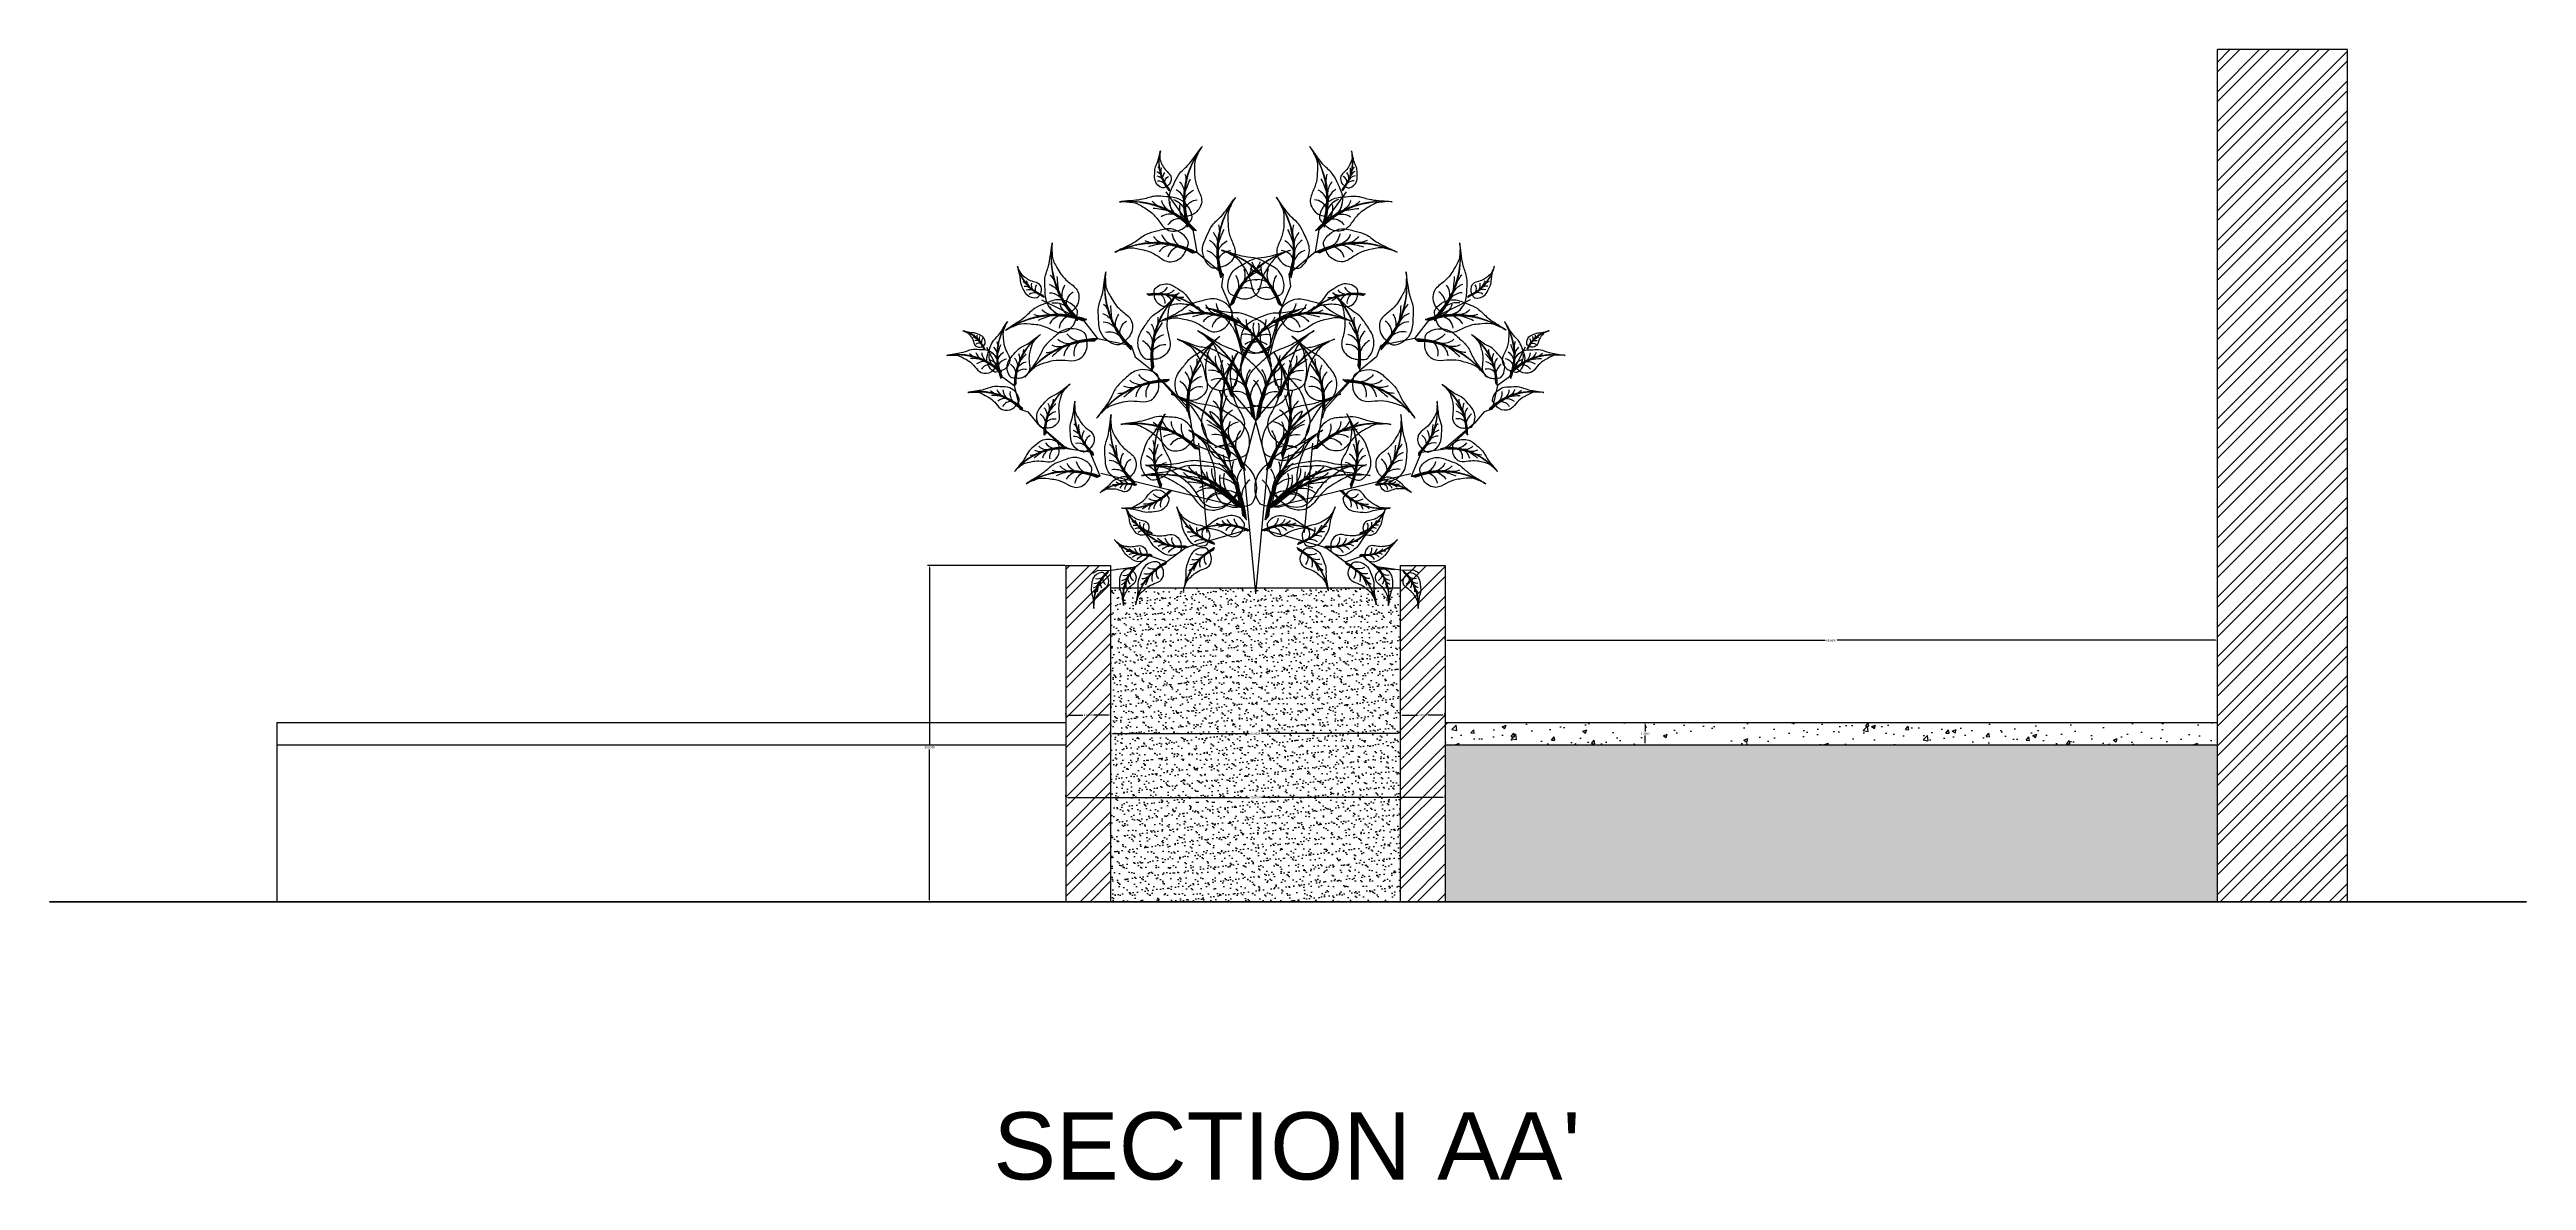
# Model space of a CAD drawing. Header units: inches. Extents: x 438 to 4290, y 203 to 1969.
# Drawn here: x 2334.2 to 2555, y 1612 to 1712.9 of the extents above; entities that cross this region are included whole.
import ezdxf

# ---------------------------------------------------------------- set-up
doc = ezdxf.new("R2010")
doc.units = ezdxf.units.IN
doc.layers.add('CONTOUR', color=2, linetype='Continuous')
doc.styles.get("Standard").update_dxf_attribs({"font": 'arial.ttf'})
doc.dimstyles.get("Standard").update_dxf_attribs({"dimtxt": 0.18, "dimasz": 0.18, "dimexe": 0.18, "dimexo": 0.0625, "dimgap": 0.09, "dimtad": 0, "dimtih": 1, "dimtoh": 1, "dimdec": 4, "dimzin": 0, "dimdsep": 46, "dimtxsty": 'Standard', "dimcen": 0.09, "dimadec": 0, "dimazin": 0, "dimtfac": 1, "dimtdec": 4, "dimtofl": 0, "dimtmove": 0, "dimatfit": 3, "dimfxl": 1, "dimtolj": 1, "dimtzin": 0, "dimarcsym": 0})
pattern_1 = [(45, (-3910.078, 4647.8124), (-1.3258252, 1.3258252), []), (45, (-3909.194, 4647.8124), (-1.3258252, 1.3258252), [])]

# ---------------------------------------------------------------- blocks, each defined once
blk = doc.blocks.new('A$C3FA13C03')
h = blk.add_hatch()
h.set_pattern_fill('ANSI31', color=0, scale=0.5, style=0)
h.set_pattern_definition([(45, (-409.21837, 24.75955), (-0.044194174, 0.044194174), [])])
h.paths.add_polyline_path([(1.21, 0.93, -0.221846), (16.04, 4.35), (16.86, 4.74), (16.69, 4.71, 0.220082)])
at = {"color": 0}
for p, q in [((16.04, 4.35), (16.86, 4.74)), ((16.86, 4.74), (16.69, 4.71))]:
    blk.add_line(p, q, dxfattribs=at)
for centre, radius, start, end in [((13.04, -13.91), 18.98, 78.913, 128.5606), ((12.29, -13.25), 18, 77.9832, 128.0162), ((6.48, 8.75), 4.65, 258.239, 291.3681), ((18.83, -17.2), 23.68, 112.7664, 121.0494), ((9.29, 8.29), 3.58, 231.6611, 273.4527), ((11.42, 8.35), 3.42, 215.2105, 280.7503), ((12.6, 1.32), 3.75, 111.5575, 159.0553), ((14.38, 8.79), 4.01, 204.2325, 249.7277), ((14.27, 2.17), 3.03, 117.3703, 181.5987)]:
    blk.add_arc(centre, radius, start, end, dxfattribs=at)
blk.add_open_spline([(14.62, 5), (14.69, 5.55), (14.79, 6.25), (14.32, 6.64), (14.26, 6.7), (13.28, 7.77), (10.38, 8.63), (7.65, 6.83), (5.22, 5.57), (3.96, 3.5), (2.03, 1.79), (0.96, 0.9), (-0.29, -0.27), (0.86, 0.78), (1.58, 1.07), (2.84, 2.01), (4.67, 2.06), (6.95, 2.26), (9.16, 1.74), (11.9, 0.64), (14.24, 2.6), (14.5, 4.08), (14.57, 4.6)], degree=3, knots=[69.555843, 69.555843, 69.555843, 69.555843, 72.612031, 73.132878, 73.132878, 73.132878, 81.814525, 87.709756, 92.384297, 97.90198, 101.982918, 107.282246, 107.896492, 110.156616, 111.519358, 113.667159, 118.917404, 122.235291, 127.364954, 132.523607, 138.882219, 141.933249, 141.933249, 141.933249, 141.933249], dxfattribs=at)
blk = doc.blocks.new('A$C1E306681')
at = {"color": 9, "true_color": 0xc7c8ca}
for p, q in [((15.65, 51.82), (20.95, 49.06)), ((20.95, 49.06), (22.67, 46.71)), ((22.67, 46.71), (26.96, 45.72)), ((26.96, 45.72), (27.47, 44.22)), ((27.47, 44.22), (29.54, 42.49)), ((29.54, 42.49), (33.98, 37.28)), ((34.16, 37.49), (31.01, 40.92)), ((33.98, 37.28), (34.23, 36.15)), ((34.75, 32.76), (34.16, 37.49)), ((7.66, 32.32), (13.64, 32.39)), ((13.64, 32.39), (16.26, 31.13)), ((16.26, 31.13), (20.51, 32.27)), ((20.51, 32.27), (21.67, 31.19)), ((39.16, 30.91), (34.75, 32.76)), ((21.67, 31.19), (24.31, 30.64)), ((24.31, 30.64), (30.68, 28.13)), ((30.73, 28.41), (26.35, 29.95)), ((40.41, 24.91), (39.16, 30.91)), ((30.68, 28.13), (31.43, 27.26)), ((33.49, 24.52), (30.73, 28.41)), ((4.09, 23.76), (7.47, 21.29)), ((38.25, 24.96), (33.49, 24.52)), ((40, 15.26), (33.91, 24.98)), ((42.19, 20.25), (38.25, 24.96)), ((49.11, 11.01), (40.41, 24.91)), ((7.47, 21.29), (9.48, 20.94)), ((9.48, 20.94), (11.44, 18.57)), ((42.65, 20.13), (24.44, 15.87)), ((11.44, 18.57), (12.54, 18.71)), ((12.54, 18.71), (14.27, 17.95)), ((14.27, 17.95), (18.92, 16.8)), ((18.84, 16.62), (15.71, 17.52)), ((21.99, 17.72), (18.84, 16.62)), ((18.92, 16.8), (19.7, 16.99)), ((24.52, 15.53), (21.99, 17.72)), ((44.45, 17.87), (38.44, 12.3)), ((37.05, 9.56), (34.68, 9.24)), ((38.44, 12.3), (37.05, 9.56)), ((30.89, 5.23), (33.72, 7.17)), ((33.77, 7.04), (31.81, 5.79)), ((33.72, 7.17), (33.98, 7.68)), ((34.68, 9.24), (33.77, 7.04)), ((29.23, 4.01), (29.67, 4.66)), ((29.67, 4.66), (30.89, 5.23))]:
    blk.add_line(p, q, dxfattribs=at)
for p, xscale, yscale, zscale, rotation in [((17.21, 59.12), -0.5999999999999388, 0.599999999999966, 0.6000000000000001, 121.9357695919831), ((12.68, 56.21), -0.2999999999999668, 0.2999999999999545, 0.3, 144.9536474359638), ((23.96, 55.23), -0.5999999999999388, 0.599999999999966, 0.6000000000000001, 121.9357695919831), ((10.93, 48.03), 0.5999999999999903, 0.5999999999999903, 0.5999999999999903, 350.60387081704), ((33.27, 52.32), -0.6000000000001113, 0.5999999999999658, 0.6000000000000001, 84.9207047954444), ((39.13, 46.41), 0.4200000000000756, 0.4200000000000756, 0.4200000000000756, 29.37002386397677), ((13.28, 41.97), 0.5999999999999971, 0.5999999999999971, 0.5999999999999971, 11.11127423636648), ((38.39, 46.63), -0.5999999999998797, 0.5999999999999659, 0.6000000000000001, 80.41221440551246), ((40.63, 44.49), -0.7800000000000302, 0.7799999999999728, 0.78, 99.54463805534895), ((22.35, 36.5), 0.5999999999999971, 0.5999999999999971, 0.5999999999999971, 11.11127423636648), ((5.59, 39.5), -0.6000000000000059, 0.5999999999999659, 0.6000000000000001, 150.0484407505389), ((13.39, 39.25), -0.6000000000000059, 0.5999999999999659, 0.6000000000000001, 150.0484407505389), ((22.97, 41.06), -0.6000000000001048, 0.5999999999999661, 0.6000000000000001, 113.0333759539992), ((25.41, 35.63), 0.6000000000000384, 0.6000000000000384, 0.6000000000000384, 325.4206473497937), ((30.16, 38.46), -0.5999999999999167, 0.5999999999999659, 0.6000000000000001, 108.524885564075), ((33.14, 37.63), -0.7799999999999843, 0.7799999999999728, 0.78, 127.6573092139001), ((2.97, 34.79), -0.2999999999999699, 0.2999999999999547, 0.3, 173.0663185945312), ((5.29, 26.76), 0.599999999999975, 0.599999999999975, 0.599999999999975, 18.71654197559366), ((10.22, 22.52), 0.6000000000000237, 0.6000000000000237, 0.6000000000000237, 39.22394539492122), ((20.79, 21.97), 0.6000000000000237, 0.6000000000000237, 0.6000000000000237, 39.22394539492122), ((27.88, 29), 0.7799999999999573, 0.7799999999999573, 0.7799999999999573, 325.4206473497991), ((47.36, 33.62), -0.7800000000000302, 0.7799999999999728, 0.78, 99.54463805534895), ((0.42, 24.24), 0.2099999999999568, 0.2099999999999568, 0.2099999999999568, 331.4960547948574), ((5, 27.89), -0.4200000000000246, 0.4199999999999592, 0.42, 125.8458314138061), ((9.53, 28.31), -0.4199999999999779, 0.4199999999999591, 0.42, 105.3384279944767), ((23.9, 22.64), 0.6000000000000012, 0.6000000000000012, 0.6000000000000012, 353.5333185083481), ((28.36, 26.41), -0.5460000000000123, 0.5459999999999924, 0.546, 128.8486327552591), ((29.16, 19.38), 0.7799999999999627, 0.7799999999999627, 0.7799999999999627, 347.6010694755793), ((0, 20.5), 0.4200000000000152, 0.4200000000000152, 0.4200000000000152, 354.5139326388598), ((15.78, 24.33), -0.4199999999999779, 0.4199999999999591, 0.42, 105.3384279944767), ((17.29, 22.68), -0.4200000000000396, 0.4199999999999592, 0.42, 151.0290548810471), ((22.21, 23.2), -0.5460000000000133, 0.5459999999999923, 0.546, 151.029054881047), ((29.2, 17.96), 0.7799999999999462, 0.7799999999999462, 0.7799999999999462, 353.5333185083544), ((4.55, 17.48), 0.4200000000000152, 0.4200000000000152, 0.4200000000000152, 354.5139326388598), ((38.73, 14.76), 0.3899999999999617, 0.3899999999999617, 0.3899999999999617, 12.27258392309947), ((14.44, 11.12), 0.4199999999999121, 0.4199999999999121, 0.4199999999999121, 36.03748782532368), ((16.47, 10.38), 0.5459999999999645, 0.5459999999999645, 0.5459999999999645, 16.90506417549556), ((25.46, 13.65), 0.2729999999999949, 0.2729999999999949, 0.2729999999999949, 23.37475174990961), ((28.78, 13.11), -0.389999999999986, 0.3899999999999863, 0.39, 241.4210247994854), ((35.03, 16.43), -0.3900000000000131, 0.3899999999999863, 0.39, 177.2758267026306), ((29.26, 13.41), -0.273000000000055, 0.2729999999999678, 0.273, 177.2758267026298), ((31.85, 11.96), -0.3899999999999774, 0.3899999999999865, 0.39, 199.4562488284118), ((40.65, 7.19), 0.39000000000001, 0.39000000000001, 0.39000000000001, 65.33225812285659), ((29.8, 9.08), -0.3000000000000072, 0.2999999999999545, 0.3, 199.4562488284252), ((35.98, 2.82), 0.39000000000001, 0.39000000000001, 0.39000000000001, 65.33225812285659), ((34.63, 2.08), 0.2999999999999262, 0.2999999999999262, 0.2999999999999262, 84.464681772692), ((31.41, 0), 0.3000000000000506, 0.3000000000000506, 0.3000000000000506, 79.95619138276494)]:
    blk.add_blockref('A$C3FA13C03', p, dxfattribs=dict(at, xscale=xscale, yscale=yscale, zscale=zscale, rotation=rotation))
blk = doc.blocks.new('*D97')
at = {"color": 0, "lineweight": -2, "transparency": 16777216}
for p, q in [((2424.72, 1666.9), (2412.47, 1666.9)), ((2412.65, 1666.72), (2412.65, 1650.85)), ((2412.65, 1637.08), (2412.65, 1650.49)), ((2424.72, 1636.9), (2412.47, 1636.9))]:
    blk.add_line(p, q, dxfattribs=at)
at = {"color": 0, "transparency": 16777216}
for points in [[(2412.62, 1666.72), (2412.68, 1666.72), (2412.65, 1666.9)], [(2412.62, 1637.08), (2412.68, 1637.08), (2412.65, 1636.9)]]:
    blk.add_solid(points, dxfattribs=at)
at = {"layer": 'Defpoints', "color": 0, "transparency": 16777216}
for p in [(2424.78, 1666.9), (2412.65, 1636.9), (2424.78, 1636.9)]:
    blk.add_point(p, dxfattribs=at)
at = {"color": 0, "transparency": 16777216, "insert": (2412.65, 1650.67), "char_height": 0.18, "attachment_point": 5}
blk.add_mtext('\\A1;30.0000', dxfattribs=at)
blk = doc.blocks.new('*D113')
at = {"color": 0, "lineweight": -2, "transparency": 16777216}
for p, q in [((2428.78, 1651.96), (2428.78, 1652.08)), ((2428.96, 1651.9), (2441.16, 1651.9)), ((2454.42, 1651.9), (2442.23, 1651.9)), ((2454.6, 1651.96), (2454.6, 1652.08))]:
    blk.add_line(p, q, dxfattribs=at)
at = {"color": 0, "transparency": 16777216}
for points in [[(2428.96, 1651.93), (2428.96, 1651.87), (2428.78, 1651.9)], [(2454.42, 1651.93), (2454.42, 1651.87), (2454.6, 1651.9)]]:
    blk.add_solid(points, dxfattribs=at)
at = {"layer": 'Defpoints', "color": 0, "transparency": 16777216}
for p in [(2428.78, 1651.9), (2454.6, 1651.9), (2454.6, 1651.9)]:
    blk.add_point(p, dxfattribs=at)
at = {"color": 0, "transparency": 16777216, "insert": (2441.69, 1651.9), "char_height": 0.18, "attachment_point": 5}
blk.add_mtext('\\A1;25.8214', dxfattribs=at)
blk = doc.blocks.new('*D98')
at = {"color": 0, "lineweight": -2, "transparency": 16777216}
for p, q in [((2424.78, 1653.6), (2424.78, 1653.72)), ((2424.96, 1653.54), (2426.32, 1653.54)), ((2428.6, 1653.54), (2427.25, 1653.54)), ((2428.78, 1653.6), (2428.78, 1653.72))]:
    blk.add_line(p, q, dxfattribs=at)
at = {"color": 0, "transparency": 16777216}
for points in [[(2424.96, 1653.57), (2424.96, 1653.51), (2424.78, 1653.54)], [(2428.6, 1653.57), (2428.6, 1653.51), (2428.78, 1653.54)]]:
    blk.add_solid(points, dxfattribs=at)
at = {"layer": 'Defpoints', "color": 0, "transparency": 16777216}
for p in [(2424.78, 1653.54), (2428.78, 1653.54), (2428.78, 1653.54)]:
    blk.add_point(p, dxfattribs=at)
at = {"color": 0, "transparency": 16777216, "insert": (2426.78, 1653.54), "char_height": 0.18, "attachment_point": 5}
blk.add_mtext('\\A1;4.0000', dxfattribs=at)
blk = doc.blocks.new('*D99')
at = {"color": 0, "lineweight": -2, "transparency": 16777216}
for p, q in [((2454.6, 1653.6), (2454.6, 1653.72)), ((2454.78, 1653.54), (2456.14, 1653.54)), ((2458.42, 1653.54), (2457.07, 1653.54)), ((2458.6, 1653.6), (2458.6, 1653.72))]:
    blk.add_line(p, q, dxfattribs=at)
at = {"color": 0, "transparency": 16777216}
for points in [[(2454.78, 1653.57), (2454.78, 1653.51), (2454.6, 1653.54)], [(2458.42, 1653.57), (2458.42, 1653.51), (2458.6, 1653.54)]]:
    blk.add_solid(points, dxfattribs=at)
at = {"layer": 'Defpoints', "color": 0, "transparency": 16777216}
for p in [(2454.6, 1653.54), (2458.6, 1653.54), (2458.6, 1653.54)]:
    blk.add_point(p, dxfattribs=at)
at = {"color": 0, "transparency": 16777216, "insert": (2456.6, 1653.54), "char_height": 0.18, "attachment_point": 5}
blk.add_mtext('\\A1;4.0000', dxfattribs=at)
blk = doc.blocks.new('*D114')
at = {"color": 0, "lineweight": -2, "transparency": 16777216}
for p, q in [((2476.44, 1652.72), (2476.44, 1652.08)), ((2476.5, 1652.9), (2476.62, 1652.9)), ((2476.44, 1651.08), (2476.44, 1651.72)), ((2476.5, 1650.9), (2476.62, 1650.9))]:
    blk.add_line(p, q, dxfattribs=at)
at = {"color": 0, "transparency": 16777216}
for points in [[(2476.41, 1652.72), (2476.47, 1652.72), (2476.44, 1652.9)], [(2476.41, 1651.08), (2476.47, 1651.08), (2476.44, 1650.9)]]:
    blk.add_solid(points, dxfattribs=at)
at = {"layer": 'Defpoints', "color": 0, "transparency": 16777216}
for p in [(2476.44, 1652.9), (2476.44, 1650.9), (2476.44, 1650.9)]:
    blk.add_point(p, dxfattribs=at)
at = {"color": 0, "transparency": 16777216, "insert": (2476.44, 1651.9), "char_height": 0.18, "attachment_point": 5}
blk.add_mtext('\\A1;2.0000', dxfattribs=at)
blk = doc.blocks.new('*D115')
at = {"color": 0, "lineweight": -2, "transparency": 16777216}
for p, q in [((2424.78, 1646.26), (2424.78, 1646.38)), ((2424.96, 1646.2), (2441.16, 1646.2)), ((2458.43, 1646.2), (2442.23, 1646.2)), ((2458.61, 1646.26), (2458.61, 1646.38))]:
    blk.add_line(p, q, dxfattribs=at)
at = {"color": 0, "transparency": 16777216}
for points in [[(2424.96, 1646.23), (2424.96, 1646.17), (2424.78, 1646.2)], [(2458.43, 1646.23), (2458.43, 1646.17), (2458.61, 1646.2)]]:
    blk.add_solid(points, dxfattribs=at)
at = {"layer": 'Defpoints', "color": 0, "transparency": 16777216}
for p in [(2424.78, 1646.2), (2458.61, 1646.2), (2458.61, 1646.2)]:
    blk.add_point(p, dxfattribs=at)
at = {"color": 0, "transparency": 16777216, "insert": (2441.7, 1646.2), "char_height": 0.18, "attachment_point": 5}
blk.add_mtext('\\A1;33.8296', dxfattribs=at)
blk = doc.blocks.new('*D116')
at = {"color": 0, "lineweight": -2, "transparency": 16777216}
for p, q in [((2458.61, 1660.28), (2458.61, 1660.4)), ((2458.79, 1660.22), (2492.51, 1660.22)), ((2527.3, 1660.22), (2493.58, 1660.22)), ((2527.48, 1660.28), (2527.48, 1660.4))]:
    blk.add_line(p, q, dxfattribs=at)
at = {"color": 0, "transparency": 16777216}
for points in [[(2458.79, 1660.25), (2458.79, 1660.19), (2458.61, 1660.22)], [(2527.3, 1660.25), (2527.3, 1660.19), (2527.48, 1660.22)]]:
    blk.add_solid(points, dxfattribs=at)
at = {"layer": 'Defpoints', "color": 0, "transparency": 16777216}
for p in [(2458.61, 1660.22), (2527.48, 1660.22), (2527.48, 1660.22)]:
    blk.add_point(p, dxfattribs=at)
at = {"color": 0, "transparency": 16777216, "insert": (2493.05, 1660.22), "char_height": 0.18, "attachment_point": 5}
blk.add_mtext('\\A1;68.8697', dxfattribs=at)

msp = doc.modelspace()

# ---------------------------------------------------------------- hatches: boundary and pattern name
at = {"true_color": 0x939598}
h = msp.add_hatch(dxfattribs=at)
h.set_pattern_fill('ANSI32', color=252, scale=5)
h.set_pattern_definition(pattern_1)
h.paths.add_polyline_path([(2527.48222, 1636.90047), (2539.06977, 1636.90047), (2539.06977, 1712.90047), (2527.48222, 1712.90047)])
h = msp.add_hatch(dxfattribs=at)
h.set_pattern_fill('ANSI32', color=252, scale=5)
h.set_pattern_definition(pattern_1)
h.paths.add_polyline_path([(2428.78293, 1666.90047), (2424.78293, 1666.90047), (2424.78293, 1636.90047), (2428.78293, 1636.90047)])
h.paths.add_polyline_path([(2458.61256, 1666.90047), (2454.60432, 1666.90047), (2454.60432, 1636.90047), (2458.61256, 1636.90047)])
h = msp.add_hatch(dxfattribs=at)
h.set_pattern_fill('AR-SAND', color=252, scale=0.5)
h.set_pattern_definition([(37.5, (-3910.0779, 4647.8124), (-0.03149668, 0.963411885), [0, -0.76, 0, -0.85, 0, -0.8125]), (7.5, (-3910.0779, 4647.8124), (0.88488835, 1.41107303), [0, -0.41, 0, -0.685, 0, -0.2625]), (327.5, (-3910.6929, 4647.8124), (1.55707093, 0.00282953), [0, -0.25, 0, -0.9, 0, -1.175]), (317.5, (-3910.6929, 4647.8124), (1.5030633, 0.43883778), [0, -0.125, 0, -0.59, 0, -0.675])])
h.paths.add_polyline_path([(2428.78293, 1664.90047), (2428.78293, 1636.90047), (2454.60432, 1636.90047), (2454.60432, 1664.90047)])
h = msp.add_hatch(dxfattribs=at)
h.set_pattern_fill('AR-CONC', color=252, scale=0.5)
h.set_pattern_definition([(50, (-3910.078, 4647.8124), (3.5863009, -0.3137607), [0.375, -4.125]), (355, (-3910.078, 4647.8124), (-0.6937567, 3.7609607), [0.3, -3.3]), (100.451444, (-3909.779, 4647.7863), (2.8925442, 3.4472), [0.318701, -3.5057106]), (46.1842, (-3910.078, 4648.8124), (5.3362067, -0.8275964), [0.5625, -6.1875]), (96.635635, (-3909.633, 4648.7434), (4.6733097, 4.870593), [0.4780517, -5.258569]), (351.18416, (-3910.078, 4648.8124), (4.6733097, 4.870593), [0.45, -4.95]), (21, (-3909.578, 4648.5624), (2.9845353, -2.0130945), [0.375, -4.125]), (326, (-3909.578, 4648.5624), (1.2165767, 3.6257502), [0.3, -3.3]), (71.451445, (-3909.3292, 4648.3946), (4.2011119, 1.6126558), [0.318701, -3.5057106]), (37.5, (-3910.0779, 4647.8124), (0.06079928, 1.66446927), [0, -3.26, 0, -3.35, 0, -3.3125]), (7.5, (-3910.078, 4647.8124), (1.3153477, 1.97205856), [0, -1.91, 0, -3.185, 0, -1.2625]), (327.5, (-3911.1929, 4647.8124), (2.66911218, -0.11277436), [0, -1.25, 0, -3.9, 0, -5.175]), (317.5, (-3911.693, 4647.8124), (2.91593085, 0.5005249), [0, -1.625, 0, -2.59, 0, -3.675])])
h.paths.add_polyline_path([(2458.61256, 1652.90047), (2458.61256, 1650.90047), (2527.48222, 1650.90047), (2527.48222, 1652.90047)])
h = msp.add_hatch(dxfattribs=at)
h.set_pattern_fill('AR-SAND', color=252, scale=0.5)
h.set_pattern_definition([(37.5, (-2195.3331, 4930.7809), (-0.03149668, 0.96341188), [0, -0.76, 0, -0.85, 0, -0.8125]), (7.5, (-2195.3331, 4930.7809), (0.88488835, 1.41107303), [0, -0.41, 0, -0.685, 0, -0.2625]), (327.5, (-2195.9481, 4930.7809), (1.55707093, 0.00282953), [0, -0.25, 0, -0.9, 0, -1.175]), (317.5, (-2195.9481, 4930.7809), (1.5030633, 0.43883778), [0, -0.125, 0, -0.59, 0, -0.675])])
h.paths.add_polyline_path([(2527.48222, 1650.90047), (2458.61256, 1650.90047), (2458.61256, 1636.90047), (2527.48222, 1636.90047)])

# ---------------------------------------------------------------- linework, layer by layer
for p, q in [((2527.48222, 1636.90047), (2527.48222, 1712.90047)), ((2539.06977, 1636.90047), (2539.06977, 1712.90047)), ((2424.78293, 1666.90047), (2424.78293, 1636.90047)), ((2428.78293, 1666.90047), (2428.78293, 1636.90047)), ((2454.60432, 1666.90047), (2454.60432, 1636.90047)), ((2458.61256, 1666.90047), (2458.61256, 1636.90047)), ((2428.78293, 1664.90047), (2454.60432, 1664.90047))]:
    msp.add_line(p, q)
at = {"color": 252, "true_color": 0x939598}
msp.add_line((2354.44825, 1652.90047), (2354.44825, 1636.90047), dxfattribs=at)
for points in [[(2539.06977, 1712.90047), (2527.48222, 1712.90047)], [(2424.78293, 1666.90047), (2428.78293, 1666.90047)], [(2454.60432, 1666.90047), (2458.61256, 1666.90047)], [(2458.61256, 1652.90047), (2527.48222, 1652.90047)], [(2458.61256, 1650.90047), (2527.48222, 1650.90047)]]:
    msp.add_lwpolyline(points)
for points in [[(2354.44825, 1652.90047), (2424.78293, 1652.90047)], [(2354.44825, 1650.90047), (2424.78293, 1650.90047)]]:
    msp.add_lwpolyline(points, dxfattribs=at)
at = {"lineweight": 50}
msp.add_lwpolyline([(2334.16838, 1636.90047), (2555.0408, 1636.90047)], dxfattribs=at)

# ---------------------------------------------------------------- block references
at = {"layer": 'CONTOUR', "color": 84, "yscale": 0.6962442998573469, "zscale": 0.6962442998573469}
for p, xscale, rotation in [((2407.7522, 1672.86632), 0.6962442998573469, 333.2972940409067), ((2475.73809, 1672.86632), -0.696244299857347, 26.70270595909329)]:
    msp.add_blockref('A$C1E306681', p, dxfattribs=dict(at, xscale=xscale, rotation=rotation))

# ---------------------------------------------------------------- texts
msp.add_text("SECTION AA'", height=6).set_placement((2418.3282, 1612.12963))

# ---------------------------------------------------------------- dimensions: what is measured, and where the dimension line sits
dim = msp.add_linear_dim(base=(2412.64716, 1636.90047), p1=(2424.78293, 1666.90047), p2=(2424.78293, 1636.90047), angle=90, dimstyle='Standard')
dim.commit()
dim.dimension.update_dxf_attribs({"geometry": '*D97', "text_midpoint": (2412.64716, 1650.67153), "dimtype": 160})
for p1, p2, picture, middle in [((2458.61256, 1660.22199), (2527.48222, 1660.22199), '*D116', (2493.04739, 1660.22199)), ((2424.78293, 1653.53636), (2428.78293, 1653.53636), '*D98', (2426.78293, 1653.53636)), ((2454.60432, 1653.53636), (2458.60432, 1653.53636), '*D99', (2456.60432, 1653.53636)), ((2476.43751, 1652.90047), (2476.43751, 1650.90047), '*D114', (2476.43751, 1651.90047)), ((2428.78293, 1651.90047), (2454.60432, 1651.90047), '*D113', (2441.69362, 1651.90047)), ((2424.78293, 1646.19866), (2458.61256, 1646.19866), '*D115', (2441.69774, 1646.19866))]:
    dim = msp.add_aligned_dim(p1=p1, p2=p2, distance=0, dimstyle='Standard')
    dim.commit()
    dim.dimension.update_dxf_attribs({"geometry": picture, "text_midpoint": middle})

doc.saveas('drawing.dxf')
